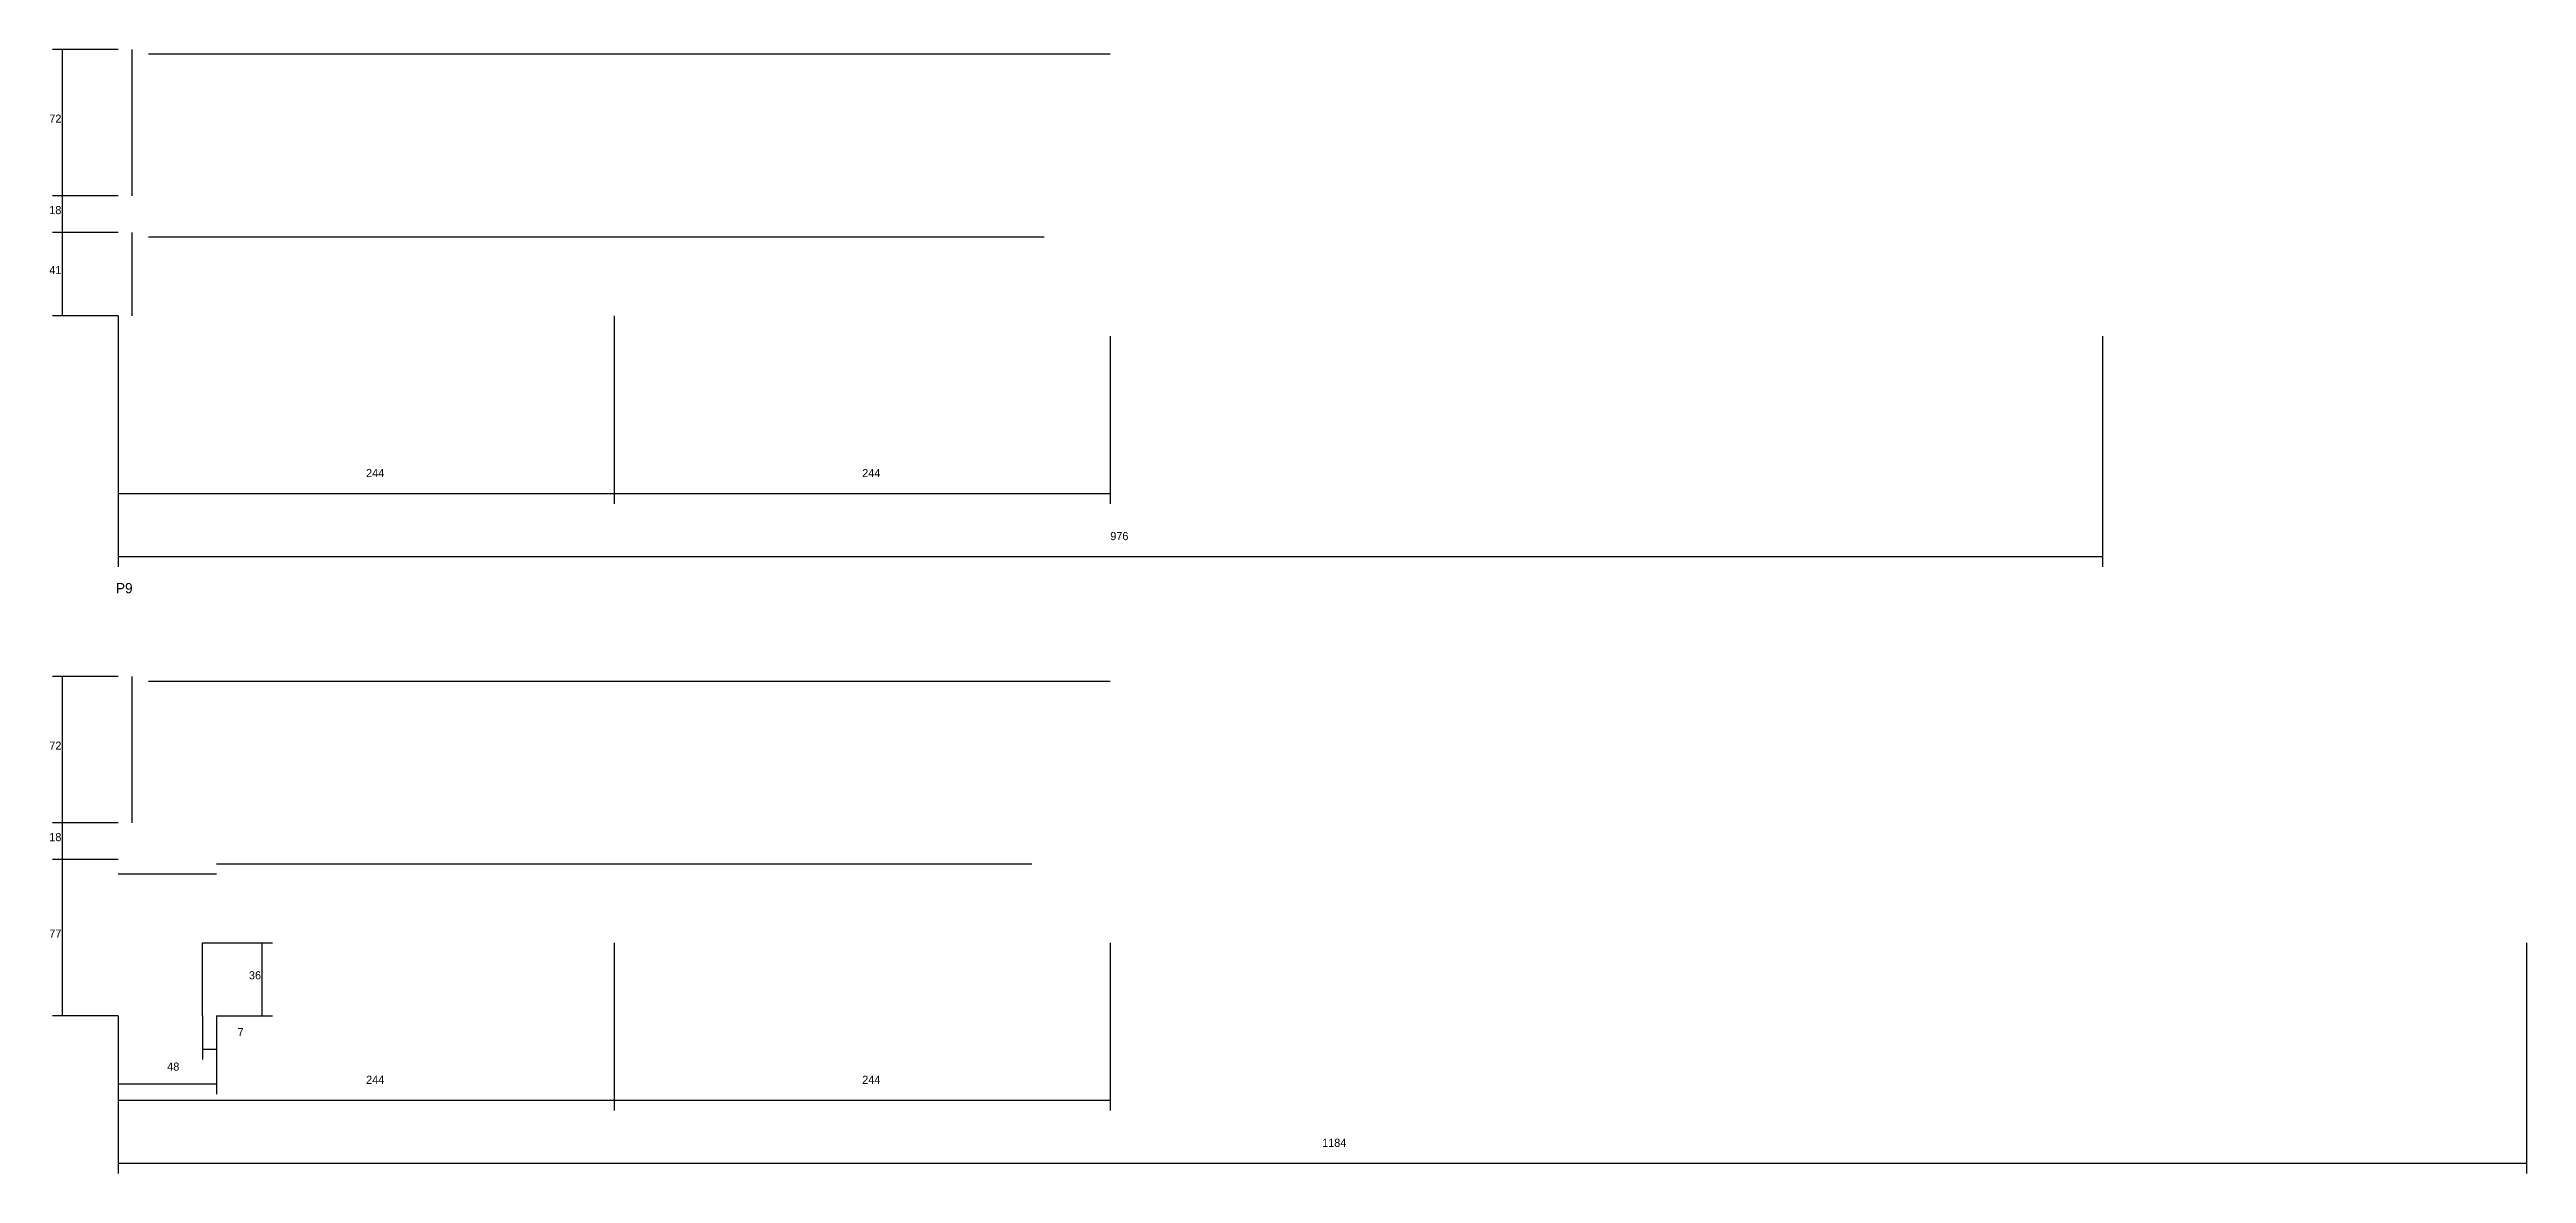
# Model space of a CAD drawing. Header units: metres. Extents: x -2848 to 21926, y -45195 to 1016.
# Drawn here: x 19071 to 20290, y -24761 to -24208 of the extents above; entities that cross this region are included whole.
import ezdxf

# ---------------------------------------------------------------- set-up
doc = ezdxf.new("R2010")
doc.units = ezdxf.units.M
for name, color, linetype in [('COTA', 4, 'Continuous'), ('NOMENCLATURA', 7, 'Continuous'), ('SARR_2.2x7', 40, 'Continuous')]:
    doc.layers.add(name, color=color, linetype=linetype)

msp = doc.modelspace()

# ---------------------------------------------------------------- texts
at = {"layer": 'COTA'}
for s, p in [('72', (19071.2, -24243.6)), ('18', (19071.2, -24288.6)), ('41', (19071.2, -24318.1)), ('244', (19227, -24418)), ('244', (19471, -24418)), ('976', (19593, -24449)), ('72', (19071.2, -24552.1)), ('18', (19071.2, -24597.1)), ('77', (19071.2, -24644.6)), ('36', (19169.4, -24665.1)), ('7', (19163.8, -24693)), ('48', (19129.2, -24710)), ('244', (19227, -24716.5)), ('244', (19471, -24716.5)), ('1184', (19697.2, -24747.5))]:
    msp.add_text(s, height=4, dxfattribs=at).set_placement(p)
at = {"layer": 'NOMENCLATURA'}
msp.add_text('P9', height=5, dxfattribs=at).set_placement((19104, -24475.1))

# ---------------------------------------------------------------- linework, layer by layer
at = {"layer": 'COTA'}
for p, q in [((19105, -24207.6), (19072.7, -24207.6)), ((19077.7, -24279.6), (19077.7, -24207.6)), ((19105, -24279.6), (19072.7, -24279.6)), ((19105, -24279.6), (19072.7, -24279.6)), ((19077.7, -24297.6), (19077.7, -24279.6)), ((19105, -24297.6), (19072.7, -24297.6)), ((19105, -24297.6), (19072.7, -24297.6)), ((19077.7, -24338.6), (19077.7, -24297.6)), ((19105, -24338.6), (19072.7, -24338.6)), ((19105, -24338.6), (19105, -24431.1)), ((19105, -24338.6), (19105, -24462.1)), ((19349, -24338.6), (19349, -24431.1)), ((19349, -24338.6), (19349, -24431.1)), ((19593, -24348.6), (19593, -24431.1)), ((20081, -24348.6), (20081, -24462.1)), ((19105, -24426.1), (19349, -24426.1)), ((19349, -24426.1), (19593, -24426.1)), ((19105, -24457.1), (20081, -24457.1)), ((19105, -24516.1), (19072.7, -24516.1)), ((19077.7, -24588.1), (19077.7, -24516.1)), ((19105, -24588.1), (19072.7, -24588.1)), ((19105, -24588.1), (19072.7, -24588.1)), ((19077.7, -24606.1), (19077.7, -24588.1)), ((19105, -24606.1), (19072.7, -24606.1)), ((19105, -24606.1), (19072.7, -24606.1)), ((19077.7, -24683.1), (19077.7, -24606.1)), ((19153.5, -24647.1), (19180.9, -24647.1)), ((19175.9, -24683.1), (19175.9, -24647.1)), ((19349, -24647.1), (19349, -24729.6)), ((19349, -24647.1), (19349, -24729.6)), ((19593, -24647.1), (19593, -24729.6)), ((20289.5, -24647.1), (20289.5, -24760.6)), ((19105, -24683.1), (19072.7, -24683.1)), ((19105, -24683.1), (19105, -24729.6)), ((19105, -24683.1), (19105, -24760.6)), ((19105, -24683.1), (19105, -24721.5)), ((19146.5, -24683.1), (19146.5, -24704.5)), ((19153.5, -24683.1), (19153.5, -24704.5)), ((19153.5, -24683.1), (19153.5, -24721.5)), ((19153.5, -24683.1), (19180.9, -24683.1)), ((19146.5, -24699.5), (19153.5, -24699.5)), ((19105, -24716.5), (19153.5, -24716.5)), ((19105, -24724.6), (19349, -24724.6)), ((19349, -24724.6), (19593, -24724.6)), ((19105, -24755.6), (20289.5, -24755.6))]:
    msp.add_line(p, q, dxfattribs=at)
at = {"layer": 'SARR_2.2x7'}
for p, q in [((19112, -24279.6), (19112, -24207.6)), ((19120, -24209.8), (19349, -24209.8)), ((19349, -24209.8), (19593, -24209.8)), ((19112, -24338.6), (19112, -24297.6)), ((19120, -24299.8), (19349, -24299.8)), ((19349, -24299.8), (19560.5, -24299.8)), ((19112, -24588.1), (19112, -24516.1)), ((19120, -24518.3), (19349, -24518.3)), ((19349, -24518.3), (19593, -24518.3)), ((19105, -24613.1), (19153.5, -24613.1)), ((19153.5, -24608.3), (19349, -24608.3)), ((19349, -24608.3), (19554.5, -24608.3)), ((19146.5, -24647.1), (19153.5, -24647.1)), ((19146.5, -24683.1), (19146.5, -24647.1))]:
    msp.add_line(p, q, dxfattribs=at)

msp.set_redraw_order([(e.dxf.handle, doc.entitydb.next_handle()) for e in msp.query("TEXT MTEXT ATTDEF DIMENSION ARC_DIMENSION")])  # texts and dimensions are drawn at this point

doc.saveas('drawing.dxf')
